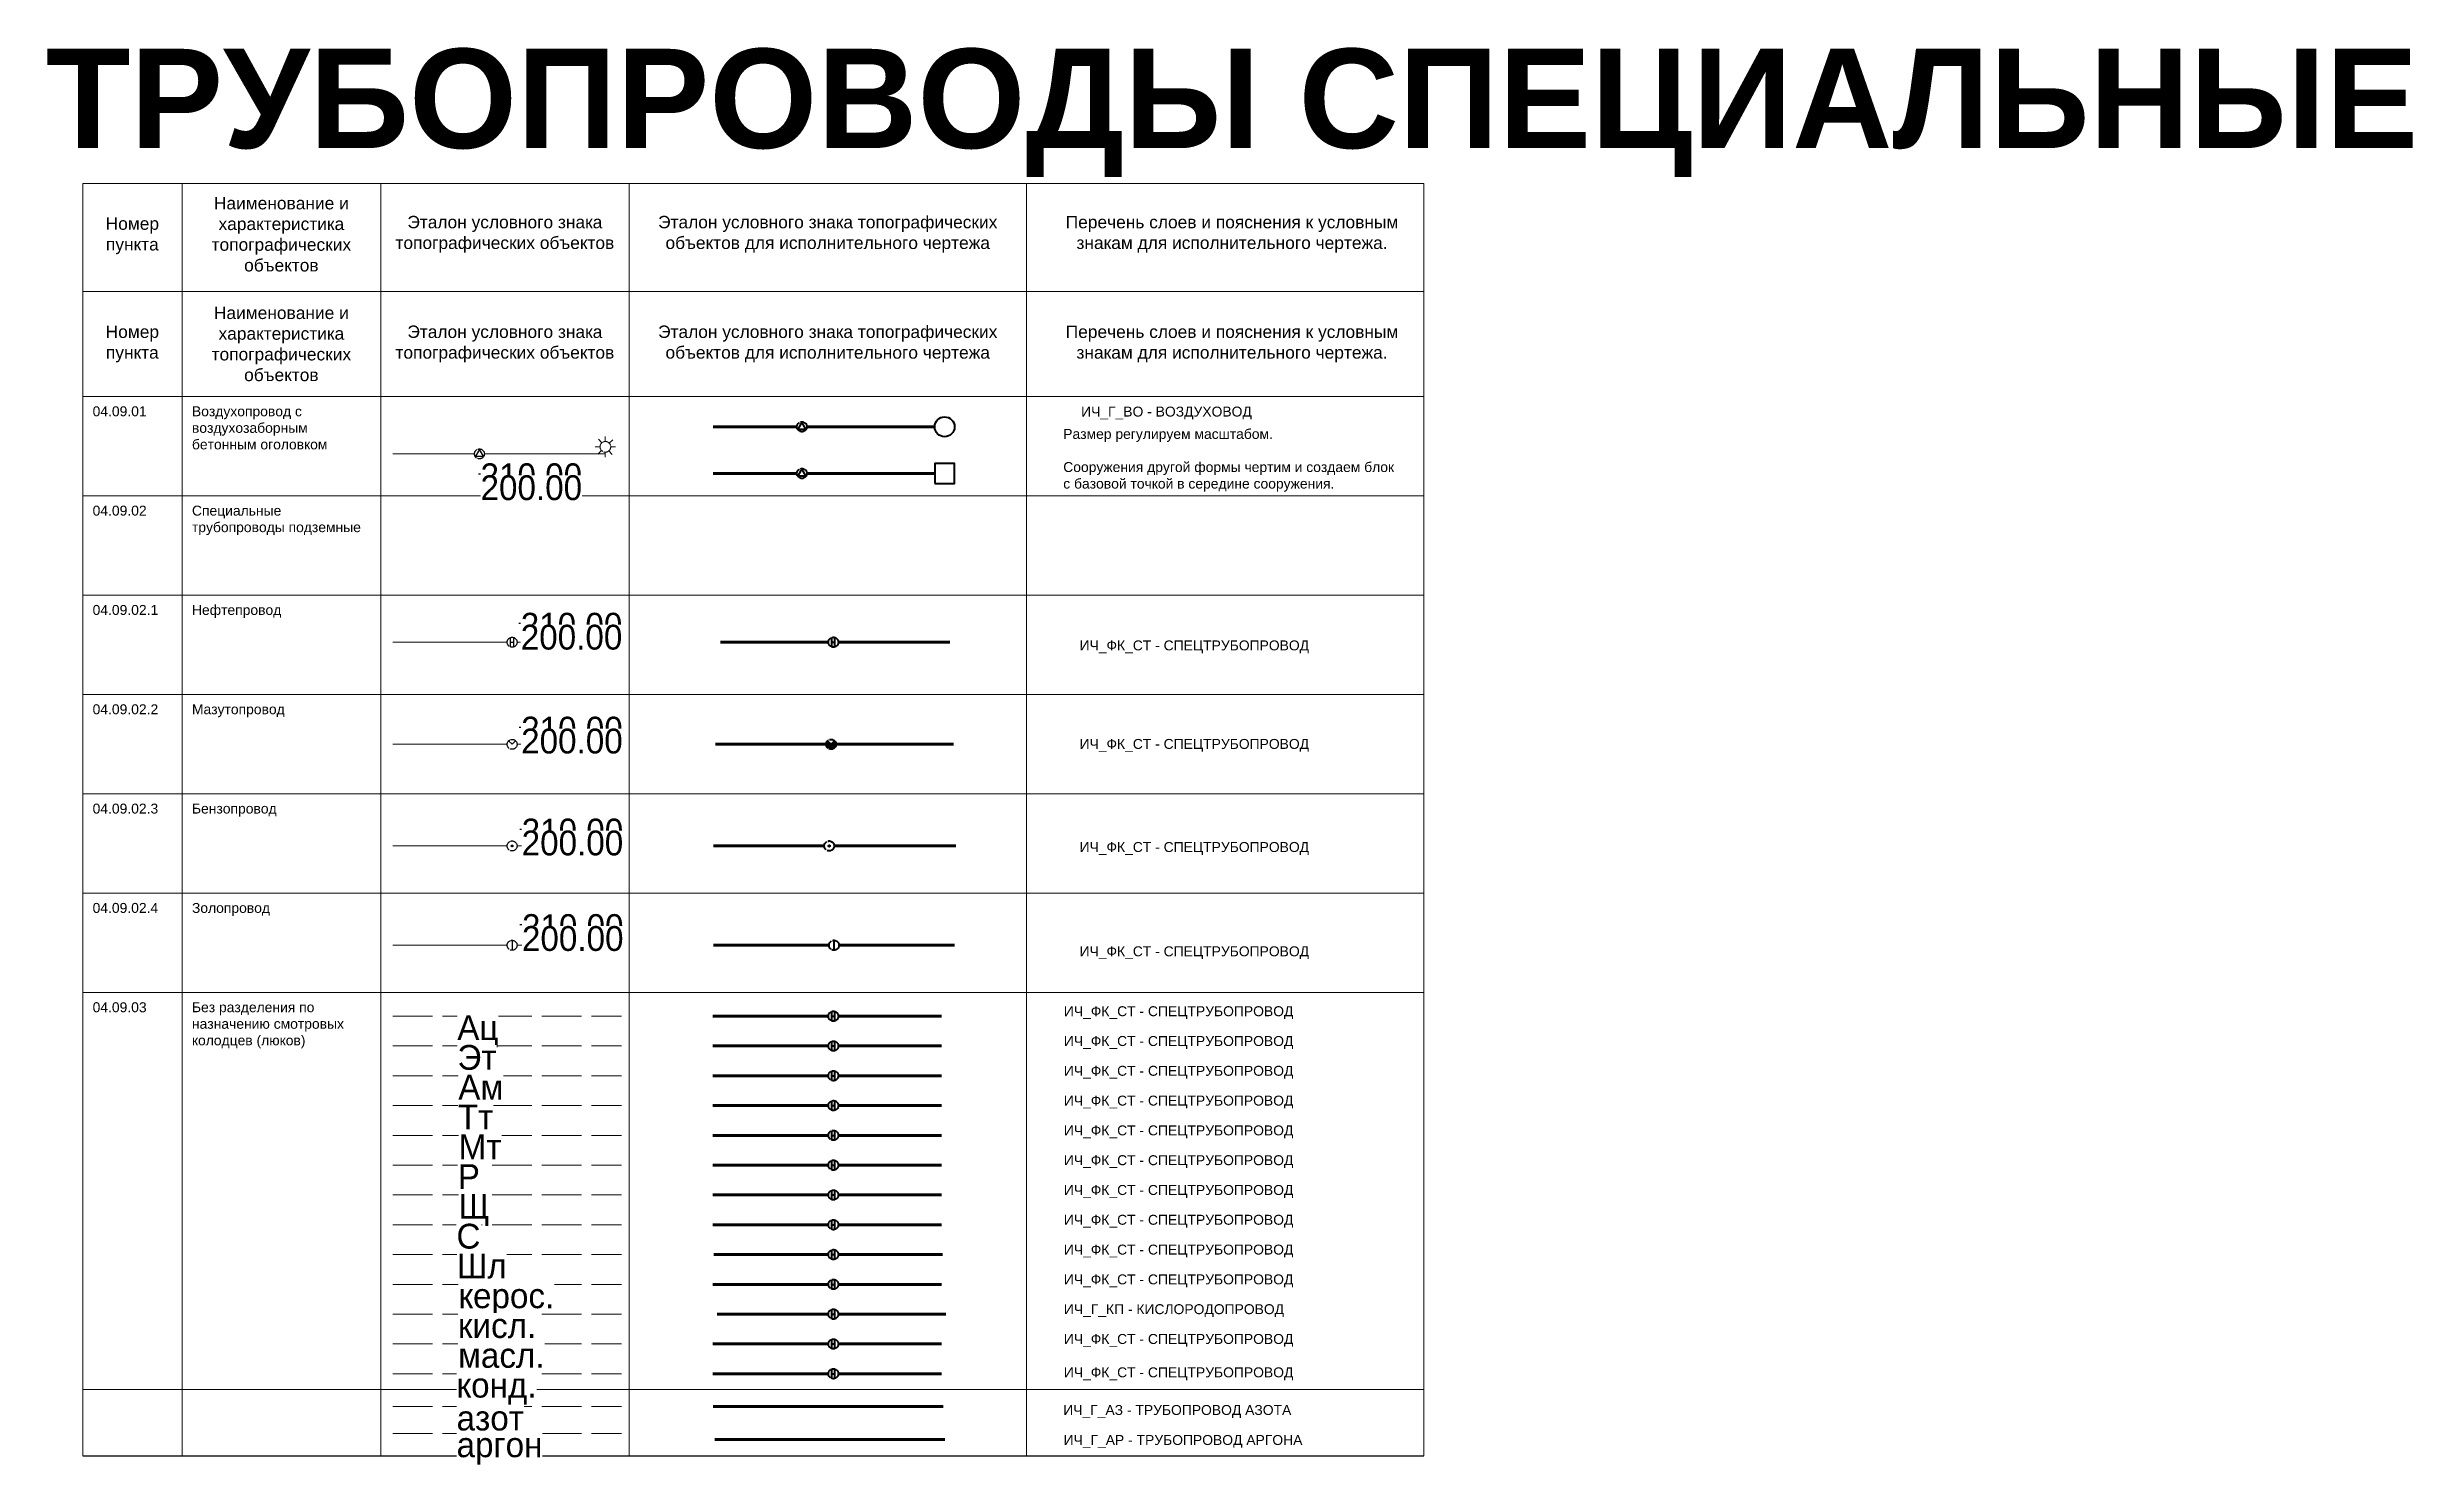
# Paper-space layout 'Трубопроводы специальные.' of a CAD drawing. Header units: metres. Extents: x -933 to -695, y 126 to 269.
import ezdxf
from ezdxf.enums import TextEntityAlignment as Align
from ezdxf.lldxf.tags import DXFTag

# ---------------------------------------------------------------- set-up
doc = ezdxf.new("R2018")
doc.units = ezdxf.units.M
doc.set_wipeout_variables(frame=1)
for name, pattern in [('DOT', [0.5, 0, -0.5]), ('T_04.09.03', [5, 4, -1]), ('T_04.LINE', [1, 1, 0]), ('ИЧ_04.07.041', [5, 5, 0])]:
    doc.linetypes.add(name, pattern=pattern)
for name, color, linetype, lineweight in [('01_Оформление', 7, 'Continuous', 20), ('19_Трубопроводы Специальные', 42, 'Continuous', 20), ('ИЧ_Г_АЗ', 20, 'Continuous', 60), ('ИЧ_Г_АР', 20, 'Continuous', 60), ('ИЧ_Г_ВО', 20, 'Continuous', 60), ('ИЧ_Г_КП', 20, 'Continuous', 60), ('ИЧ_ФК_СТ', 22, 'Continuous', 60)]:
    doc.layers.add(name, color=color, linetype=linetype, lineweight=lineweight)
doc.styles.get("Standard").update_dxf_attribs({"font": 'isocpeur.ttf', "width": 1.1})
doc.styles.add('Д-431', font='ARIALNI.TTF')
doc.styles.add('Р-131', font='ARIALN.TTF')
doc.styles.add('Т-132', font='arial.ttf')
doc.linetypes.add('T_04.09.01', pattern='A,4,-0.5,["|",Р-131,S=0.5,R=90,X=0.185,Y=-0.3],0,["|",Р-131,S=0.5,R=330,X=-0.31,Y=-0.07],-0.01,["|",Р-131,S=0.5,R=30,X=0.178,Y=-0.145],-0.5', length=5.01)
tags = doc.linetypes.add('T_04.09.02.1', pattern='A,4,-1,2,-0.5,["Н",Д-431,S=0.9,R=0,X=-0.4,Y=-0.45],-0.5,2,-1', length=11).pattern_tags.tags
tags[10] = DXFTag(74, 10)
tags = doc.linetypes.add('T_04.09.02.2', pattern='A,4,-1,2,-0.5,["М",Д-431,S=0.9,R=0,X=-0.4,Y=-0.45],-0.5,2,-1', length=11).pattern_tags.tags
tags[10] = DXFTag(74, 10)
tags = doc.linetypes.add('T_04.09.02.3', pattern='A,4,-1,2,-0.5,["Б",Д-431,S=0.9,R=0,X=-0.3,Y=-0.45],-0.5,2,-1', length=11).pattern_tags.tags
tags[10] = DXFTag(74, 10)
tags = doc.linetypes.add('T_04.09.02.4', pattern='A,4,-1,2,-0.5,["З",Д-431,S=0.9,R=0,X=-0.3,Y=-0.45],-0.5,2,-1', length=11).pattern_tags.tags
tags[10] = DXFTag(74, 10)

psp = doc.layouts.new('Трубопроводы специальные.')

# ---------------------------------------------------------------- texts
at = {"layer": '01_Оформление', "style": 'Т-132'}
for s, insert, char_height, width, attachment_point in [('{\\fArial|b1|i0|c204|p34;ТРУБОПРОВОДЫ СПЕЦИАЛЬНЫЕ}', (-813.98, 262.39), 10, 265.7405, 5), ('{\\fArial|b0|i0|c204|p34;Наименование и характеристика топографических объектов}', (-909.67, 250.16), 1.25, 18, 5), ('Номер пункта', (-924.67, 250.01), 1.25, 8, 5), ('Эталон условного знака топографических объектов', (-887.17, 250.16), 1.25, 23, 5), ('Эталон условного знака топографических объектов для исполнительного чертежа', (-854.67, 250.16), 1.25, 38, 5), ('Перечень слоев и пояснения к условным знакам для исполнительного чертежа.', (-813.97, 250.16), 1.25, 38, 5), ('Номер пункта', (-924.67, 239.12), 1.25, 8, 5), ('{\\fArial|b0|i0|c204|p34;Наименование и характеристика топографических объектов}', (-909.67, 239.12), 1.25, 18, 5), ('Эталон условного знака топографических объектов', (-887.17, 239.12), 1.25, 23, 5), ('Эталон условного знака топографических объектов для исполнительного чертежа', (-854.67, 239.12), 1.25, 38, 5), ('Перечень слоев и пояснения к условным знакам для исполнительного чертежа.', (-813.97, 239.12), 1.25, 38, 5), ('04.09.01', (-928.67, 232.84), 1, 8, 1), ('Воздухопровод с воздухозаборным бетонным оголовком', (-918.67, 232.84), 1, 18, 1), ('Размер регулируем масштабом.\\P\\PСооружения другой формы чертим и создаем блок с базовой точкой в середине сооружения.', (-830.96, 230.56), 1, 33.8355, 1), ('04.09.02', (-928.67, 222.84), 1, 8, 1), ('Специальные трубопроводы подземные', (-918.67, 222.84), 1, 18, 1), ('04.09.02.1', (-928.67, 212.84), 1, 8, 1), ('Нефтепровод', (-918.67, 212.84), 1, 18, 1), ('04.09.02.2', (-928.67, 202.84), 1, 8, 1), ('Мазутопровод', (-918.67, 202.84), 1, 18, 1), ('04.09.02.3', (-928.67, 192.84), 1, 8, 1), ('Бензопровод', (-918.67, 192.84), 1, 18, 1), ('04.09.02.4', (-928.67, 182.84), 1, 8, 1), ('Золопровод', (-918.67, 182.84), 1, 18, 1), ('04.09.03', (-928.67, 172.84), 1, 8, 1), ('Без разделения по назначению смотровых колодцев (люков)', (-918.67, 172.84), 1, 18, 1)]:
    psp.add_mtext(s, dxfattribs=dict(at, insert=insert, char_height=char_height, width=width, attachment_point=attachment_point))
at = {"layer": 'ИЧ_Г_АЗ', "style": 'Т-132'}
psp.add_text('ИЧ_Г_АЗ - ТРУБОПРОВОД АЗОТА', height=1, dxfattribs=at).set_placement((-830.96, 131.29))
at = {"layer": 'ИЧ_Г_АР', "style": 'Т-132'}
psp.add_text('ИЧ_Г_АР - ТРУБОПРОВОД АРГОНА', height=1, dxfattribs=at).set_placement((-830.93, 128.27))
at = {"layer": 'ИЧ_Г_ВО', "style": 'Т-132'}
psp.add_text('ИЧ_Г_ВО - ВОЗДУХОВОД', height=1, dxfattribs=at).set_placement((-829.16, 231.81))
at = {"layer": 'ИЧ_Г_КП', "style": 'Т-132'}
psp.add_text('ИЧ_Г_КП - КИСЛОРОДОПРОВОД', height=1, dxfattribs=at).set_placement((-830.9, 141.44))
at = {"layer": 'ИЧ_ФК_СТ', "style": 'Т-132'}
for p in [(-829.32, 208.27), (-829.32, 198.35), (-829.32, 187.97), (-829.32, 177.47), (-830.9, 171.44), (-830.9, 168.44), (-830.9, 165.44), (-830.9, 162.44), (-830.9, 159.44), (-830.9, 156.44), (-830.9, 153.44), (-830.9, 150.44), (-830.9, 147.44), (-830.9, 144.44), (-830.9, 138.44), (-830.9, 135.08)]:
    psp.add_text('ИЧ_ФК_СТ - СПЕЦТРУБОПРОВОД', height=1, dxfattribs=at).set_placement(p)

# ---------------------------------------------------------------- blocks, each defined once
blk = doc.blocks.new('ИЧ_Воздуховод')
at = {"color": 0, "linetype": 'DOT', "lineweight": 0, "ltscale": 10}
blk.add_wipeout([(-0.1, 0.49), (-0.19, 0.46), (-0.28, 0.42), (-0.35, 0.35), (-0.42, 0.28), (-0.46, 0.19), (-0.49, 0.1), (-0.5, 0), (-0.49, -0.1), (-0.46, -0.19), (-0.42, -0.28), (-0.35, -0.35), (-0.28, -0.42), (-0.19, -0.46), (-0.1, -0.49), (0, -0.5), (0.1, -0.49), (0.19, -0.46), (0.28, -0.42), (0.35, -0.35), (0.42, -0.28), (0.46, -0.19), (0.49, -0.1), (0.5, 0), (0.49, 0.1), (0.46, 0.19), (0.42, 0.28), (0.35, 0.35), (0.28, 0.42), (0.19, 0.46), (0.1, 0.49), (0, 0.5)], dxfattribs=at)
at = {"color": 0, "linetype": 'T_04.LINE', "lineweight": -2}
blk.add_lwpolyline([(0, 0.46), (-0.4, -0.23), (0.4, -0.23)], close=True, dxfattribs=at)
blk.add_circle((0, 0), 0.5, dxfattribs=at)
blk = doc.blocks.new('ИЧ_Мазутопровод')
at = {"color": 0, "linetype": 'DOT', "lineweight": 0, "ltscale": 10}
blk.add_wipeout([(-0.1, 0.49), (-0.19, 0.46), (-0.28, 0.42), (-0.35, 0.35), (-0.42, 0.28), (-0.46, 0.19), (-0.49, 0.1), (-0.5, 0), (-0.49, -0.1), (-0.46, -0.19), (-0.42, -0.28), (-0.35, -0.35), (-0.28, -0.42), (-0.19, -0.46), (-0.1, -0.49), (0, -0.5), (0.1, -0.49), (0.19, -0.46), (0.28, -0.42), (0.35, -0.35), (0.42, -0.28), (0.46, -0.19), (0.49, -0.1), (0.5, 0), (0.49, 0.1), (0.46, 0.19), (0.42, 0.28), (0.35, 0.35), (0.28, 0.42), (0.19, 0.46), (0.1, 0.49), (0, 0.5)], dxfattribs=at)
at = {"linetype": 'ИЧ_04.07.041'}
h = blk.add_hatch(color=0, dxfattribs=at)
h.dxf.hatch_style = 1
h.paths.add_polyline_path([(0.49, 0.1), (0.46, 0.19), (0.42, 0.28), (0.35, 0.35), (0, 0), (-0.35, 0.35), (-0.42, 0.28), (-0.46, 0.19), (-0.49, 0.1), (-0.5, 0), (-0.49, -0.1), (-0.46, -0.19), (-0.42, -0.28), (-0.35, -0.35), (-0.28, -0.42), (-0.19, -0.46), (-0.1, -0.49), (0, -0.5), (0.1, -0.49), (0.19, -0.46), (0.28, -0.42), (0.35, -0.35), (0.42, -0.28), (0.46, -0.19), (0.49, -0.1), (0.5, 0)])
at = {"color": 0, "linetype": 'T_04.LINE', "lineweight": -2}
blk.add_lwpolyline([(-0.35, 0.35), (0, 0), (0.35, 0.35)], dxfattribs=at)
blk.add_circle((0, 0), 0.5, dxfattribs=at)
blk = doc.blocks.new('ИГО_Нефтепровод')
at = {"color": 0, "linetype": 'DOT', "lineweight": 0, "ltscale": 10}
blk.add_wipeout([(-0.1, 0.49), (-0.19, 0.46), (-0.28, 0.42), (-0.35, 0.35), (-0.42, 0.28), (-0.46, 0.19), (-0.49, 0.1), (-0.5, 0), (-0.49, -0.1), (-0.46, -0.19), (-0.42, -0.28), (-0.35, -0.35), (-0.28, -0.42), (-0.19, -0.46), (-0.1, -0.49), (0, -0.5), (0.1, -0.49), (0.19, -0.46), (0.28, -0.42), (0.35, -0.35), (0.42, -0.28), (0.46, -0.19), (0.49, -0.1), (0.5, 0), (0.49, 0.1), (0.46, 0.19), (0.42, 0.28), (0.35, 0.35), (0.28, 0.42), (0.19, 0.46), (0.1, 0.49), (0, 0.5)], dxfattribs=at)
at = {"color": 0, "linetype": 'T_04.LINE', "lineweight": -2}
for p, q in [((-0.16, -0.47), (-0.16, 0.47)), ((-0.16, 0), (0.16, 0)), ((0.16, -0.47), (0.16, 0.47))]:
    blk.add_line(p, q, dxfattribs=at)
blk.add_circle((0, 0), 0.5, dxfattribs=at)
blk = doc.blocks.new('*U272')
at = {"color": 0, "lineweight": -2, "flags": 106}
blk.add_attdef('хар-ка', text='', height=0.9, dxfattribs=at).set_placement((0, 0.1), align=Align.MIDDLE_CENTER)
blk = doc.blocks.new('*U271')
at = {"color": 0, "lineweight": -2, "flags": 106}
blk.add_attdef('хар-ка', text='', height=0.9, dxfattribs=at).set_placement((0, 0.1), align=Align.MIDDLE_CENTER)
blk = doc.blocks.new('*U270')
at = {"color": 0, "lineweight": -2, "flags": 106}
blk.add_attdef('хар-ка', text='', height=0.9, dxfattribs=at).set_placement((0, 0.1), align=Align.MIDDLE_CENTER)
blk = doc.blocks.new('T_04.01.07')
at = {"color": 0, "linetype": 'DOT', "lineweight": 0, "ltscale": 10}
blk.add_wipeout([(-0.1, 0.49), (-0.19, 0.46), (-0.28, 0.42), (-0.35, 0.35), (-0.42, 0.28), (-0.46, 0.19), (-0.49, 0.1), (-0.5, 0), (-0.49, -0.1), (-0.46, -0.19), (-0.42, -0.28), (-0.35, -0.35), (-0.28, -0.42), (-0.19, -0.46), (-0.1, -0.49), (0, -0.5), (0.1, -0.49), (0.19, -0.46), (0.28, -0.42), (0.35, -0.35), (0.42, -0.28), (0.46, -0.19), (0.49, -0.1), (0.5, 0), (0.49, 0.1), (0.46, 0.19), (0.42, 0.28), (0.35, 0.35), (0.28, 0.42), (0.19, 0.46), (0.1, 0.49), (0, 0.5)], dxfattribs=at)
at = {"color": 0, "linetype": 'T_04.LINE', "lineweight": -2}
for p, q in [((-0.16, -0.47), (-0.16, 0.47)), ((-0.16, 0), (0.16, 0)), ((0.16, -0.47), (0.16, 0.47))]:
    blk.add_line(p, q, dxfattribs=at)
blk.add_circle((0, 0), 0.5, dxfattribs=at)
blk = doc.blocks.new('*U255')
at = {"color": 0, "linetype": 'T_04.LINE', "lineweight": -2}
blk.add_line((0.67, 1.91), (4.17, 1.91), dxfattribs=at)
at = {"color": 0, "linetype": 'T_04.LINE', "lineweight": -2, "oblique": 10, "flags": 104}
for tag, p in [('Z', (0.87, 2.96)), ('Z1', (0.87, 1.76)), ('Z2', (0.87, 0.71))]:
    blk.add_attdef(tag, text='', height=0.9, dxfattribs=at).set_placement(p, align=Align.TOP_LEFT)
at = {"color": 0, "linetype": 'T_04.LINE', "lineweight": -2}
blk.add_blockref('T_04.01.07', (0, 0), dxfattribs=at)
at = {"color": 0, "linetype": 'T_04.LINE', "lineweight": -2, "oblique": 10, "flags": 104}
blk.add_attdef('Z3', text='', height=0.9, dxfattribs=at).set_placement((0.87, -0.34), align=Align.TOP_LEFT)
blk = doc.blocks.new('T_04.01.14')
at = {"color": 0, "linetype": 'DOT', "lineweight": -2, "ltscale": 10}
blk.add_wipeout([(-0.1, 0.49), (-0.19, 0.46), (-0.28, 0.42), (-0.35, 0.35), (-0.42, 0.28), (-0.46, 0.19), (-0.49, 0.1), (-0.5, 0), (-0.49, -0.1), (-0.46, -0.19), (-0.42, -0.28), (-0.35, -0.35), (-0.28, -0.42), (-0.19, -0.46), (-0.1, -0.49), (0, -0.5), (0.1, -0.49), (0.19, -0.46), (0.28, -0.42), (0.35, -0.35), (0.42, -0.28), (0.46, -0.19), (0.49, -0.1), (0.5, 0), (0.49, 0.1), (0.46, 0.19), (0.42, 0.28), (0.35, 0.35), (0.28, 0.42), (0.19, 0.46), (0.1, 0.49), (0, 0.5)], dxfattribs=at)
at = {"color": 0, "linetype": 'T_04.LINE', "lineweight": -2}
blk.add_lwpolyline([(0, 0.5), (0, -0.5)], dxfattribs=at)
blk.add_circle((0, 0), 0.5, dxfattribs=at)
blk = doc.blocks.new('*U254')
at = {"color": 0, "linetype": 'T_04.LINE', "lineweight": -2}
blk.add_line((0.79, 2.08), (4.29, 2.08), dxfattribs=at)
at = {"color": 0, "linetype": 'T_04.LINE', "lineweight": -2, "oblique": 10, "flags": 104}
for tag, p in [('Z', (0.99, 3.13)), ('Z1', (0.99, 1.93)), ('Z2', (0.99, 0.88))]:
    blk.add_attdef(tag, text='', height=0.9, dxfattribs=at).set_placement(p, align=Align.TOP_LEFT)
at = {"color": 0, "linetype": 'T_04.LINE', "lineweight": -2}
blk.add_blockref('T_04.01.14', (0, 0), dxfattribs=at)
at = {"color": 0, "linetype": 'T_04.LINE', "lineweight": -2, "oblique": 10, "flags": 104}
blk.add_attdef('Z3', text='', height=0.9, dxfattribs=at).set_placement((0.99, -0.17), align=Align.TOP_LEFT)
blk = doc.blocks.new('T_04.01.13')
at = {"color": 0, "linetype": 'DOT', "lineweight": 0, "ltscale": 10}
blk.add_wipeout([(-0.1, 0.49), (-0.19, 0.46), (-0.28, 0.42), (-0.35, 0.35), (-0.42, 0.28), (-0.46, 0.19), (-0.49, 0.1), (-0.5, 0), (-0.49, -0.1), (-0.46, -0.19), (-0.42, -0.28), (-0.35, -0.35), (-0.28, -0.42), (-0.19, -0.46), (-0.1, -0.49), (0, -0.5), (0.1, -0.49), (0.19, -0.46), (0.28, -0.42), (0.35, -0.35), (0.42, -0.28), (0.46, -0.19), (0.49, -0.1), (0.5, 0), (0.49, 0.1), (0.46, 0.19), (0.42, 0.28), (0.35, 0.35), (0.28, 0.42), (0.19, 0.46), (0.1, 0.49), (0, 0.5)], dxfattribs=at)
at = {"linetype": 'T_04.LINE', "lineweight": -2}
h = blk.add_hatch(color=0, dxfattribs=at)
h.dxf.hatch_style = 1
h.paths.add_polyline_path([(0.08, 0, 1), (-0.08, 0, 1)])
at = {"color": 0, "linetype": 'T_04.LINE', "lineweight": -2}
for radius in [0.5, 0.08]:
    blk.add_circle((0, 0), radius, dxfattribs=at)
blk = doc.blocks.new('*U253')
at = {"color": 0, "linetype": 'T_04.LINE', "lineweight": -2}
blk.add_line((0.76, 1.7), (4.26, 1.7), dxfattribs=at)
at = {"color": 0, "linetype": 'T_04.LINE', "lineweight": -2, "oblique": 10, "flags": 104}
for tag, p in [('Z', (0.96, 2.75)), ('Z1', (0.96, 1.55)), ('Z2', (0.96, 0.5))]:
    blk.add_attdef(tag, text='', height=0.9, dxfattribs=at).set_placement(p, align=Align.TOP_LEFT)
at = {"color": 0, "linetype": 'T_04.LINE', "lineweight": -2}
blk.add_blockref('T_04.01.13', (0, 0), dxfattribs=at)
at = {"color": 0, "linetype": 'T_04.LINE', "lineweight": -2, "oblique": 10, "flags": 104}
blk.add_attdef('Z3', text='', height=0.9, dxfattribs=at).set_placement((0.96, -0.55), align=Align.TOP_LEFT)
blk = doc.blocks.new('T_04.01.12')
at = {"color": 0, "linetype": 'DOT', "lineweight": 0, "ltscale": 10}
blk.add_wipeout([(-0.1, 0.49), (-0.19, 0.46), (-0.28, 0.42), (-0.35, 0.35), (-0.42, 0.28), (-0.46, 0.19), (-0.49, 0.1), (-0.5, 0), (-0.49, -0.1), (-0.46, -0.19), (-0.42, -0.28), (-0.35, -0.35), (-0.28, -0.42), (-0.19, -0.46), (-0.1, -0.49), (0, -0.5), (0.1, -0.49), (0.19, -0.46), (0.28, -0.42), (0.35, -0.35), (0.42, -0.28), (0.46, -0.19), (0.49, -0.1), (0.5, 0), (0.49, 0.1), (0.46, 0.19), (0.42, 0.28), (0.35, 0.35), (0.28, 0.42), (0.19, 0.46), (0.1, 0.49), (0, 0.5)], dxfattribs=at)
at = {"color": 0, "linetype": 'T_04.LINE', "lineweight": -2}
blk.add_lwpolyline([(-0.35, 0.35), (0, 0), (0.35, 0.35)], dxfattribs=at)
blk.add_circle((0, 0), 0.5, dxfattribs=at)
blk = doc.blocks.new('*U252')
at = {"color": 0, "linetype": 'T_04.LINE', "lineweight": -2}
blk.add_line((0.71, 1.73), (4.21, 1.73), dxfattribs=at)
at = {"color": 0, "linetype": 'T_04.LINE', "lineweight": -2, "oblique": 10, "flags": 104}
for tag, p in [('Z', (0.91, 2.78)), ('Z1', (0.91, 1.58)), ('Z2', (0.91, 0.53))]:
    blk.add_attdef(tag, text='', height=0.9, dxfattribs=at).set_placement(p, align=Align.TOP_LEFT)
at = {"color": 0, "linetype": 'T_04.LINE', "lineweight": -2}
blk.add_blockref('T_04.01.12', (0, 0), dxfattribs=at)
at = {"color": 0, "linetype": 'T_04.LINE', "lineweight": -2, "oblique": 10, "flags": 104}
blk.add_attdef('Z3', text='', height=0.9, dxfattribs=at).set_placement((0.91, -0.52), align=Align.TOP_LEFT)
blk = doc.blocks.new('*U251')
at = {"color": 0, "lineweight": -2, "flags": 106}
blk.add_attdef('хар-ка', text='', height=0.9, dxfattribs=at).set_placement((0, 0.1), align=Align.MIDDLE_CENTER)
blk = doc.blocks.new('*U250')
at = {"color": 0, "lineweight": -2, "flags": 106}
blk.add_attdef('хар-ка', text='', height=0.9, dxfattribs=at).set_placement((0, 0.1), align=Align.MIDDLE_CENTER)
blk = doc.blocks.new('*U249')
at = {"color": 0, "lineweight": -2, "flags": 106}
blk.add_attdef('хар-ка', text='', height=0.9, dxfattribs=at).set_placement((0, 0.1), align=Align.MIDDLE_CENTER)
blk = doc.blocks.new('*U248')
at = {"color": 0, "lineweight": -2, "flags": 106}
blk.add_attdef('хар-ка', text='', height=0.9, dxfattribs=at).set_placement((0, 0.1), align=Align.MIDDLE_CENTER)
blk = doc.blocks.new('*U247')
at = {"color": 0, "lineweight": -2, "flags": 106}
blk.add_attdef('хар-ка', text='', height=0.9, dxfattribs=at).set_placement((0, 0.1), align=Align.MIDDLE_CENTER)
blk = doc.blocks.new('*U246')
at = {"color": 0, "lineweight": -2, "flags": 106}
blk.add_attdef('хар-ка', text='', height=0.9, dxfattribs=at).set_placement((0, 0.1), align=Align.MIDDLE_CENTER)
blk = doc.blocks.new('*U245')
at = {"color": 0, "lineweight": -2, "flags": 106}
blk.add_attdef('хар-ка', text='', height=0.9, dxfattribs=at).set_placement((0, 0.1), align=Align.MIDDLE_CENTER)
blk = doc.blocks.new('*U244')
at = {"color": 0, "lineweight": -2, "flags": 106}
blk.add_attdef('хар-ка', text='', height=0.9, dxfattribs=at).set_placement((0, 0.1), align=Align.MIDDLE_CENTER)
blk = doc.blocks.new('*U243')
at = {"color": 0, "lineweight": -2, "flags": 106}
blk.add_attdef('хар-ка', text='', height=0.9, dxfattribs=at).set_placement((0, 0.1), align=Align.MIDDLE_CENTER)
blk = doc.blocks.new('*U242')
at = {"color": 0, "lineweight": -2, "flags": 106}
blk.add_attdef('хар-ка', text='', height=0.9, dxfattribs=at).set_placement((0, 0.1), align=Align.MIDDLE_CENTER)
blk = doc.blocks.new('*U241')
at = {"color": 0, "lineweight": -2, "flags": 106}
blk.add_attdef('хар-ка', text='', height=0.9, dxfattribs=at).set_placement((0, 0.1), align=Align.MIDDLE_CENTER)
blk = doc.blocks.new('*U240')
at = {"color": 0, "lineweight": -2, "flags": 106}
blk.add_attdef('хар-ка', text='', height=0.9, dxfattribs=at).set_placement((0, 0.1), align=Align.MIDDLE_CENTER)
blk = doc.blocks.new('T_04.01.11')
at = {"color": 0, "linetype": 'DOT', "lineweight": 0, "ltscale": 10}
blk.add_wipeout([(-0.1, 0.49), (-0.19, 0.46), (-0.28, 0.42), (-0.35, 0.35), (-0.42, 0.28), (-0.46, 0.19), (-0.49, 0.1), (-0.5, 0), (-0.49, -0.1), (-0.46, -0.19), (-0.42, -0.28), (-0.35, -0.35), (-0.28, -0.42), (-0.19, -0.46), (-0.1, -0.49), (0, -0.5), (0.1, -0.49), (0.19, -0.46), (0.28, -0.42), (0.35, -0.35), (0.42, -0.28), (0.46, -0.19), (0.49, -0.1), (0.5, 0), (0.49, 0.1), (0.46, 0.19), (0.42, 0.28), (0.35, 0.35), (0.28, 0.42), (0.19, 0.46), (0.1, 0.49), (0, 0.5)], dxfattribs=at)
at = {"color": 0, "linetype": 'T_04.LINE', "lineweight": -2}
blk.add_lwpolyline([(0, 0.46), (-0.4, -0.23), (0.4, -0.23)], close=True, dxfattribs=at)
blk.add_circle((0, 0), 0.5, dxfattribs=at)
blk = doc.blocks.new('*U239')
at = {"color": 0, "linetype": 'T_04.LINE', "lineweight": -2}
blk.add_line((-0.09, -2), (3.41, -2), dxfattribs=at)
at = {"color": 0, "linetype": 'T_04.LINE', "lineweight": -2, "oblique": 10, "flags": 104}
for tag, p in [('Z', (0.11, -0.95)), ('Z1', (0.11, -2.15)), ('Z2', (0.11, -3.2)), ('Z3', (0.11, -4.25))]:
    blk.add_attdef(tag, text='', height=0.9, dxfattribs=at).set_placement(p, align=Align.TOP_LEFT)
at = {"color": 0, "linetype": 'T_04.LINE', "lineweight": -2}
blk.add_blockref('T_04.01.11', (0, 0), dxfattribs=at)
blk = doc.blocks.new('ИЧ_Бензопровод')
at = {"color": 0, "linetype": 'DOT', "lineweight": 0, "ltscale": 10}
blk.add_wipeout([(-0.1, 0.49), (-0.19, 0.46), (-0.28, 0.42), (-0.35, 0.35), (-0.42, 0.28), (-0.46, 0.19), (-0.49, 0.1), (-0.5, 0), (-0.49, -0.1), (-0.46, -0.19), (-0.42, -0.28), (-0.35, -0.35), (-0.28, -0.42), (-0.19, -0.46), (-0.1, -0.49), (0, -0.5), (0.1, -0.49), (0.19, -0.46), (0.28, -0.42), (0.35, -0.35), (0.42, -0.28), (0.46, -0.19), (0.49, -0.1), (0.5, 0), (0.49, 0.1), (0.46, 0.19), (0.42, 0.28), (0.35, 0.35), (0.28, 0.42), (0.19, 0.46), (0.1, 0.49), (0, 0.5)], dxfattribs=at)
at = {"linetype": 'T_04.LINE', "lineweight": -2}
h = blk.add_hatch(color=0, dxfattribs=at)
h.dxf.hatch_style = 1
h.paths.add_polyline_path([(0.08, 0, 1), (-0.08, 0, 1)])
at = {"color": 0, "linetype": 'T_04.LINE', "lineweight": -2}
for radius in [0.5, 0.08]:
    blk.add_circle((0, 0), radius, dxfattribs=at)
blk = doc.blocks.new('ИЧ_Золопровод')
at = {"color": 0, "linetype": 'DOT', "lineweight": -2, "ltscale": 10}
blk.add_wipeout([(-0.1, 0.49), (-0.19, 0.46), (-0.28, 0.42), (-0.35, 0.35), (-0.42, 0.28), (-0.46, 0.19), (-0.49, 0.1), (-0.5, 0), (-0.49, -0.1), (-0.46, -0.19), (-0.42, -0.28), (-0.35, -0.35), (-0.28, -0.42), (-0.19, -0.46), (-0.1, -0.49), (0, -0.5), (0.1, -0.49), (0.19, -0.46), (0.28, -0.42), (0.35, -0.35), (0.42, -0.28), (0.46, -0.19), (0.49, -0.1), (0.5, 0), (0.49, 0.1), (0.46, 0.19), (0.42, 0.28), (0.35, 0.35), (0.28, 0.42), (0.19, 0.46), (0.1, 0.49), (0, 0.5)], dxfattribs=at)
at = {"color": 0, "linetype": 'T_04.LINE', "lineweight": -2}
blk.add_lwpolyline([(0, 0.5), (0, -0.5)], dxfattribs=at)
blk.add_circle((0, 0), 0.5, dxfattribs=at)
blk = doc.blocks.new('ИЧ_вент_круг')
at = {"lineweight": -2}
blk.add_circle((0, 0), 0.5, dxfattribs=at)
blk = doc.blocks.new('*U371')
at = {"lineweight": -2}
blk.add_lwpolyline([(-0.5, -0.5), (0.5, -0.5), (0.5, 0.5), (-0.5, 0.5)], close=True, dxfattribs=at)

# ---------------------------------------------------------------- linework, layer by layer
psp.add_lwpolyline([(-929.67, 127.18), (-794.67, 127.18)])
at = {"layer": '01_Оформление'}
for p, q in [((-929.67, 255.28), (-794.67, 255.28)), ((-929.67, 255.28), (-929.67, 244.39)), ((-919.67, 255.28), (-919.67, 244.39)), ((-899.67, 255.28), (-899.67, 244.39)), ((-874.67, 255.28), (-874.67, 244.39)), ((-834.67, 255.28), (-834.67, 244.39)), ((-794.67, 255.28), (-794.67, 244.39)), ((-794.67, 255.28), (-794.67, 244.39)), ((-929.67, 244.39), (-794.67, 244.39)), ((-929.67, 244.39), (-929.67, 133.84)), ((-929.67, 244.39), (-794.67, 244.39)), ((-929.67, 244.39), (-794.67, 244.39)), ((-919.67, 244.39), (-919.67, 133.84)), ((-899.67, 244.39), (-899.67, 133.84)), ((-874.67, 244.39), (-874.67, 133.84)), ((-834.67, 244.39), (-834.67, 133.84)), ((-794.67, 244.39), (-794.67, 133.84)), ((-929.67, 233.84), (-794.67, 233.84)), ((-929.67, 223.84), (-794.67, 223.84)), ((-929.67, 213.84), (-794.67, 213.84)), ((-929.67, 203.84), (-794.67, 203.84)), ((-929.67, 193.84), (-794.67, 193.84)), ((-929.67, 183.84), (-794.67, 183.84)), ((-929.67, 173.84), (-794.67, 173.84)), ((-929.67, 133.84), (-794.67, 133.84)), ((-929.67, 133.84), (-929.67, 127.18)), ((-919.67, 133.84), (-919.67, 127.18)), ((-899.67, 133.84), (-899.67, 127.18)), ((-874.67, 133.84), (-874.67, 127.18)), ((-834.67, 133.84), (-834.67, 127.18)), ((-794.67, 133.84), (-794.67, 127.18))]:
    psp.add_line(p, q, dxfattribs=at)
at = {"layer": '19_Трубопроводы Специальные', "color": 7, "linetype": 'T_04.LINE', "lineweight": 20}
for points in [[(-878.09, 228.76), (-877.59, 228.76)], [(-877.75, 229.52), (-877.42, 229.15)], [(-877.06, 229.79), (-877.06, 229.29)], [(-876.31, 229.47), (-876.67, 229.13)], [(-876.02, 228.75), (-876.52, 228.75)], [(-877.8, 228.04), (-877.44, 228.39)], [(-877.07, 227.72), (-877.07, 228.22)], [(-876.36, 227.99), (-876.69, 228.36)]]:
    psp.add_lwpolyline(points, dxfattribs=at)
at = {"layer": '19_Трубопроводы Специальные', "linetype": 'T_04.09.01'}
psp.add_lwpolyline([(-898.44, 228.05), (-889.73, 228.05), (-877.07, 228.05), (-877.07, 228.22)], dxfattribs=at)
at = {"layer": '19_Трубопроводы Специальные', "linetype": 'T_04.09.02.1'}
for points in [[(-898.44, 209.09), (-886.44, 209.09)], [(-886.44, 209.09), (-875.44, 209.09)]]:
    psp.add_lwpolyline(points, dxfattribs=at)
at = {"layer": '19_Трубопроводы Специальные', "linetype": 'T_04.09.02.2'}
for points in [[(-898.44, 198.81), (-886.44, 198.81)], [(-886.44, 198.81), (-875.44, 198.81)]]:
    psp.add_lwpolyline(points, dxfattribs=at)
at = {"layer": '19_Трубопроводы Специальные', "linetype": 'T_04.09.02.3'}
for points in [[(-898.44, 188.58), (-886.44, 188.58)], [(-886.44, 188.58), (-875.44, 188.58)]]:
    psp.add_lwpolyline(points, dxfattribs=at)
at = {"layer": '19_Трубопроводы Специальные', "linetype": 'T_04.09.02.4'}
for points in [[(-898.44, 178.58), (-886.44, 178.58)], [(-886.44, 178.58), (-875.44, 178.58)]]:
    psp.add_lwpolyline(points, dxfattribs=at)
at = {"layer": '19_Трубопроводы Специальные', "linetype": 'T_04.09.03'}
for points in [[(-898.44, 171.44), (-875.44, 171.44)], [(-898.44, 168.44), (-875.44, 168.44)], [(-898.44, 165.44), (-875.44, 165.44)], [(-898.44, 162.44), (-875.44, 162.44)], [(-898.44, 159.44), (-875.44, 159.44)], [(-898.44, 156.44), (-875.44, 156.44)], [(-898.44, 153.44), (-875.44, 153.44)], [(-898.44, 150.44), (-875.44, 150.44)], [(-898.44, 147.44), (-875.44, 147.44)], [(-898.44, 144.44), (-875.44, 144.44)], [(-898.44, 141.44), (-875.44, 141.44)], [(-898.44, 138.44), (-875.44, 138.44)], [(-898.44, 135.44), (-875.44, 135.44)], [(-898.44, 132.13), (-875.44, 132.13)], [(-898.44, 129.44), (-875.44, 129.44)]]:
    psp.add_lwpolyline(points, dxfattribs=at)
at = {"layer": '19_Трубопроводы Специальные', "color": 7, "linetype": 'T_04.LINE'}
psp.add_circle((-877.05, 228.76), 0.534, dxfattribs=at)
at = {"layer": 'ИЧ_Г_АЗ'}
psp.add_lwpolyline([(-843.04, 132.13), (-866.21, 132.13)], dxfattribs=at)
at = {"layer": 'ИЧ_Г_АР'}
psp.add_lwpolyline([(-842.88, 128.83), (-866.04, 128.83)], dxfattribs=at)
at = {"layer": 'ИЧ_Г_ВО'}
for points in [[(-843.9, 230.78), (-866.21, 230.78)], [(-843.9, 226.08), (-866.21, 226.08)]]:
    psp.add_lwpolyline(points, dxfattribs=at)
at = {"layer": 'ИЧ_Г_КП'}
psp.add_lwpolyline([(-865.79, 141.44), (-842.79, 141.44)], dxfattribs=at)
at = {"layer": 'ИЧ_ФК_СТ'}
for points in [[(-865.45, 209.09), (-842.39, 209.09)], [(-865.95, 198.81), (-842.01, 198.81)], [(-866.17, 188.58), (-841.77, 188.58)], [(-866.16, 178.58), (-841.9, 178.58)], [(-866.23, 171.44), (-843.23, 171.44)], [(-866.23, 168.44), (-843.23, 168.44)], [(-866.23, 165.44), (-843.23, 165.44)], [(-866.23, 162.44), (-843.23, 162.44)], [(-866.23, 159.44), (-843.23, 159.44)], [(-866.23, 156.44), (-843.23, 156.44)], [(-866.23, 153.44), (-843.23, 153.44)], [(-866.23, 150.44), (-843.23, 150.44)], [(-866.12, 147.44), (-843.12, 147.44)], [(-866.23, 144.44), (-843.23, 144.44)], [(-866.23, 138.44), (-843.23, 138.44)], [(-866.23, 135.44), (-843.23, 135.44)]]:
    psp.add_lwpolyline(points, dxfattribs=at)

# ---------------------------------------------------------------- block references
ref = psp.add_blockref('*U240', (-891.96, 171.44))
lines = psp.add_mtext('Ац', dxfattribs={"color": 0, "lineweight": -2, "insert": (-891.96, 171.54), "char_height": 2.5, "attachment_point": 1, "bg_fill": 3, "box_fill_scale": 1, "bg_fill_color": 256, "bg_fill_transparency": 0})
ref.add_attrib('хар-ка', '', (-891.96, 171.54), dxfattribs={"flags": 104}).embed_mtext(lines)
ref = psp.add_blockref('*U242', (-891.94, 168.44))
lines = psp.add_mtext('Эт', dxfattribs={"color": 0, "lineweight": -2, "insert": (-891.94, 168.54), "char_height": 2.5, "attachment_point": 1, "bg_fill": 3, "box_fill_scale": 1, "bg_fill_color": 256, "bg_fill_transparency": 0})
ref.add_attrib('хар-ка', '', (-891.94, 168.54), dxfattribs={"flags": 104}).embed_mtext(lines)
ref = psp.add_blockref('*U241', (-891.86, 165.44))
lines = psp.add_mtext('Ам', dxfattribs={"color": 0, "lineweight": -2, "insert": (-891.86, 165.54), "char_height": 2.5, "attachment_point": 1, "bg_fill": 3, "box_fill_scale": 1, "bg_fill_color": 256, "bg_fill_transparency": 0})
ref.add_attrib('хар-ка', '', (-891.86, 165.54), dxfattribs={"flags": 104}).embed_mtext(lines)
ref = psp.add_blockref('*U243', (-891.9, 162.44))
lines = psp.add_mtext('Тт', dxfattribs={"color": 0, "lineweight": -2, "insert": (-891.9, 162.54), "char_height": 2.5, "attachment_point": 1, "bg_fill": 3, "box_fill_scale": 1, "bg_fill_color": 256, "bg_fill_transparency": 0})
ref.add_attrib('хар-ка', '', (-891.9, 162.54), dxfattribs={"flags": 104}).embed_mtext(lines)
ref = psp.add_blockref('*U244', (-891.82, 159.44))
lines = psp.add_mtext('Мт', dxfattribs={"color": 0, "lineweight": -2, "insert": (-891.82, 159.54), "char_height": 2.5, "attachment_point": 1, "bg_fill": 3, "box_fill_scale": 1, "bg_fill_color": 256, "bg_fill_transparency": 0})
ref.add_attrib('хар-ка', '', (-891.82, 159.54), dxfattribs={"flags": 104}).embed_mtext(lines)
ref = psp.add_blockref('*U245', (-891.91, 156.44))
lines = psp.add_mtext('Р', dxfattribs={"color": 0, "lineweight": -2, "insert": (-891.91, 156.54), "char_height": 2.5, "attachment_point": 1, "bg_fill": 3, "box_fill_scale": 1, "bg_fill_color": 256, "bg_fill_transparency": 0})
ref.add_attrib('хар-ка', '', (-891.91, 156.54), dxfattribs={"flags": 104}).embed_mtext(lines)
ref = psp.add_blockref('*U246', (-891.83, 153.44))
lines = psp.add_mtext('Щ', dxfattribs={"color": 0, "lineweight": -2, "insert": (-891.83, 153.54), "char_height": 2.5, "attachment_point": 1, "bg_fill": 3, "box_fill_scale": 1, "bg_fill_color": 256, "bg_fill_transparency": 0})
ref.add_attrib('хар-ка', '', (-891.83, 153.54), dxfattribs={"flags": 104}).embed_mtext(lines)
ref = psp.add_blockref('*U247', (-892.04, 150.44))
lines = psp.add_mtext('С', dxfattribs={"color": 0, "lineweight": -2, "insert": (-892.04, 150.54), "char_height": 2.5, "attachment_point": 1, "bg_fill": 3, "box_fill_scale": 1, "bg_fill_color": 256, "bg_fill_transparency": 0})
ref.add_attrib('хар-ка', '', (-892.04, 150.54), dxfattribs={"flags": 104}).embed_mtext(lines)
ref = psp.add_blockref('*U248', (-892, 147.44))
lines = psp.add_mtext('Шл', dxfattribs={"color": 0, "lineweight": -2, "insert": (-892, 147.54), "char_height": 2.5, "attachment_point": 1, "bg_fill": 3, "box_fill_scale": 1, "bg_fill_color": 256, "bg_fill_transparency": 0})
ref.add_attrib('хар-ка', '', (-892, 147.54), dxfattribs={"flags": 104}).embed_mtext(lines)
ref = psp.add_blockref('*U270', (-891.84, 144.44))
lines = psp.add_mtext('керос.', dxfattribs={"color": 0, "lineweight": -2, "insert": (-891.84, 144.54), "char_height": 2.5, "attachment_point": 1, "bg_fill": 3, "box_fill_scale": 1, "bg_fill_color": 256, "bg_fill_transparency": 0})
ref.add_attrib('хар-ка', '', (-891.84, 144.54), dxfattribs={"flags": 104}).embed_mtext(lines)
ref = psp.add_blockref('*U249', (-891.89, 141.44))
lines = psp.add_mtext('кисл.', dxfattribs={"color": 0, "lineweight": -2, "insert": (-891.89, 141.54), "char_height": 2.5, "attachment_point": 1, "bg_fill": 3, "box_fill_scale": 1, "bg_fill_color": 256, "bg_fill_transparency": 0})
ref.add_attrib('хар-ка', '', (-891.89, 141.54), dxfattribs={"flags": 104}).embed_mtext(lines)
ref = psp.add_blockref('*U250', (-891.88, 138.44))
lines = psp.add_mtext('масл.', dxfattribs={"color": 0, "lineweight": -2, "insert": (-891.88, 138.54), "char_height": 2.5, "attachment_point": 1, "bg_fill": 3, "box_fill_scale": 1, "bg_fill_color": 256, "bg_fill_transparency": 0})
ref.add_attrib('хар-ка', '', (-891.88, 138.54), dxfattribs={"flags": 104}).embed_mtext(lines)
ref = psp.add_blockref('*U251', (-892.03, 135.44))
lines = psp.add_mtext('конд.', dxfattribs={"color": 0, "lineweight": -2, "insert": (-892.03, 135.54), "char_height": 2.5, "attachment_point": 1, "bg_fill": 3, "box_fill_scale": 1, "bg_fill_color": 256, "bg_fill_transparency": 0})
ref.add_attrib('хар-ка', '', (-892.03, 135.54), dxfattribs={"flags": 104}).embed_mtext(lines)
ref = psp.add_blockref('*U271', (-892.03, 132.13))
lines = psp.add_mtext('азот', dxfattribs={"color": 0, "lineweight": -2, "insert": (-892.03, 132.23), "char_height": 2.5, "attachment_point": 1, "bg_fill": 3, "box_fill_scale": 1, "bg_fill_color": 256, "bg_fill_transparency": 0})
ref.add_attrib('хар-ка', '', (-892.03, 132.23), dxfattribs={"flags": 104}).embed_mtext(lines)
ref = psp.add_blockref('*U272', (-892.03, 129.44))
lines = psp.add_mtext('аргон', dxfattribs={"color": 0, "lineweight": -2, "insert": (-892.03, 129.54), "char_height": 2.5, "attachment_point": 1, "bg_fill": 3, "box_fill_scale": 1, "bg_fill_color": 256, "bg_fill_transparency": 0})
ref.add_attrib('хар-ка', '', (-892.03, 129.54), dxfattribs={"flags": 104}).embed_mtext(lines)
at = {"layer": 'ИЧ_Г_ВО', "lineweight": 40, "xscale": 2, "yscale": 2, "zscale": 2}
psp.add_blockref('ИЧ_вент_круг', (-842.9, 230.78), dxfattribs=at)
at = {"layer": 'ИЧ_Г_ВО', "lineweight": 40, "xscale": 2, "yscale": 2}
psp.add_blockref('*U371', (-842.9, 226.08), dxfattribs=at)

psp.set_redraw_order([(e.dxf.handle, doc.entitydb.next_handle()) for e in psp.query("TEXT MTEXT ATTDEF DIMENSION ARC_DIMENSION")])  # texts and dimensions are drawn at this point

# ---------------------------------------------------------------- next in the draw order: block references
ref = psp.add_blockref('*U239', (-889.73, 228.05))
lines = psp.add_mtext('210.00', dxfattribs={"color": 0, "linetype": 'T_04.LINE', "lineweight": -2, "insert": (-889.62, 227.1), "char_height": 2.5, "attachment_point": 1, "bg_fill": 3, "box_fill_scale": 1, "bg_fill_color": 256, "bg_fill_transparency": 0})
ref.add_attrib('Z', '', (-889.62, 227.1), dxfattribs={"flags": 104}).embed_mtext(lines)
lines = psp.add_mtext('200.00', dxfattribs={"color": 0, "linetype": 'T_04.LINE', "lineweight": -2, "insert": (-889.62, 225.9), "char_height": 2.5, "attachment_point": 1, "bg_fill": 3, "box_fill_scale": 1, "bg_fill_color": 256, "bg_fill_transparency": 0})
ref.add_attrib('Z1', '', (-889.62, 225.9), dxfattribs={"flags": 104}).embed_mtext(lines)
ref = psp.add_blockref('*U255', (-886.44, 209.09))
lines = psp.add_mtext('210.00', dxfattribs={"color": 0, "linetype": 'T_04.LINE', "lineweight": -2, "insert": (-885.57, 212.05), "char_height": 2.5, "attachment_point": 1, "bg_fill": 3, "box_fill_scale": 1, "bg_fill_color": 256, "bg_fill_transparency": 0})
ref.add_attrib('Z', '', (-885.57, 212.05), dxfattribs={"flags": 104}).embed_mtext(lines)
lines = psp.add_mtext('200.00', dxfattribs={"color": 0, "linetype": 'T_04.LINE', "lineweight": -2, "insert": (-885.57, 210.85), "char_height": 2.5, "attachment_point": 1, "bg_fill": 3, "box_fill_scale": 1, "bg_fill_color": 256, "bg_fill_transparency": 0})
ref.add_attrib('Z1', '', (-885.57, 210.85), dxfattribs={"flags": 104}).embed_mtext(lines)
ref = psp.add_blockref('*U252', (-886.44, 198.81))
lines = psp.add_mtext('210.00', dxfattribs={"color": 0, "linetype": 'T_04.LINE', "lineweight": -2, "insert": (-885.53, 201.59), "char_height": 2.5, "attachment_point": 1, "bg_fill": 3, "box_fill_scale": 1, "bg_fill_color": 256, "bg_fill_transparency": 0})
ref.add_attrib('Z', '', (-885.53, 201.59), dxfattribs={"flags": 104}).embed_mtext(lines)
lines = psp.add_mtext('200.00', dxfattribs={"color": 0, "linetype": 'T_04.LINE', "lineweight": -2, "insert": (-885.53, 200.39), "char_height": 2.5, "attachment_point": 1, "bg_fill": 3, "box_fill_scale": 1, "bg_fill_color": 256, "bg_fill_transparency": 0})
ref.add_attrib('Z1', '', (-885.53, 200.39), dxfattribs={"flags": 104}).embed_mtext(lines)
ref = psp.add_blockref('*U253', (-886.44, 188.58))
lines = psp.add_mtext('210.00', dxfattribs={"color": 0, "linetype": 'T_04.LINE', "lineweight": -2, "insert": (-885.48, 191.33), "char_height": 2.5, "attachment_point": 1, "bg_fill": 3, "box_fill_scale": 1, "bg_fill_color": 256, "bg_fill_transparency": 0})
ref.add_attrib('Z', '', (-885.48, 191.33), dxfattribs={"flags": 104}).embed_mtext(lines)
lines = psp.add_mtext('200.00', dxfattribs={"color": 0, "linetype": 'T_04.LINE', "lineweight": -2, "insert": (-885.48, 190.13), "char_height": 2.5, "attachment_point": 1, "bg_fill": 3, "box_fill_scale": 1, "bg_fill_color": 256, "bg_fill_transparency": 0})
ref.add_attrib('Z1', '', (-885.48, 190.13), dxfattribs={"flags": 104}).embed_mtext(lines)
ref = psp.add_blockref('*U254', (-886.44, 178.58))
lines = psp.add_mtext('210.00', dxfattribs={"color": 0, "linetype": 'T_04.LINE', "lineweight": -2, "insert": (-885.45, 181.71), "char_height": 2.5, "attachment_point": 1, "bg_fill": 3, "box_fill_scale": 1, "bg_fill_color": 256, "bg_fill_transparency": 0})
ref.add_attrib('Z', '', (-885.45, 181.71), dxfattribs={"flags": 104}).embed_mtext(lines)
lines = psp.add_mtext('200.00', dxfattribs={"color": 0, "linetype": 'T_04.LINE', "lineweight": -2, "insert": (-885.45, 180.51), "char_height": 2.5, "attachment_point": 1, "bg_fill": 3, "box_fill_scale": 1, "bg_fill_color": 256, "bg_fill_transparency": 0})
ref.add_attrib('Z1', '', (-885.45, 180.51), dxfattribs={"flags": 104}).embed_mtext(lines)
at = {"layer": 'ИЧ_Г_ВО', "lineweight": 40}
for p in [(-857.27, 230.78), (-857.27, 226.08)]:
    psp.add_blockref('ИЧ_Воздуховод', p, dxfattribs=at)
at = {"layer": 'ИЧ_Г_КП', "lineweight": 40}
psp.add_blockref('ИГО_Нефтепровод', (-854.1, 141.44), dxfattribs=at)
at = {"layer": 'ИЧ_ФК_СТ', "lineweight": 40}
for name, p in [('ИГО_Нефтепровод', (-854.1, 209.09)), ('ИЧ_Мазутопровод', (-854.33, 198.81)), ('ИЧ_Бензопровод', (-854.52, 188.58)), ('ИЧ_Золопровод', (-854.04, 178.58)), ('ИГО_Нефтепровод', (-854.1, 171.44)), ('ИГО_Нефтепровод', (-854.1, 168.44)), ('ИГО_Нефтепровод', (-854.1, 165.44)), ('ИГО_Нефтепровод', (-854.1, 162.44)), ('ИГО_Нефтепровод', (-854.1, 159.44)), ('ИГО_Нефтепровод', (-854.1, 156.44)), ('ИГО_Нефтепровод', (-854.1, 153.44)), ('ИГО_Нефтепровод', (-854.1, 150.44)), ('ИГО_Нефтепровод', (-854.1, 147.44)), ('ИГО_Нефтепровод', (-854.1, 144.44)), ('ИГО_Нефтепровод', (-854.1, 138.44)), ('ИГО_Нефтепровод', (-854.1, 135.44))]:
    psp.add_blockref(name, p, dxfattribs=at)

doc.saveas('drawing.dxf')
